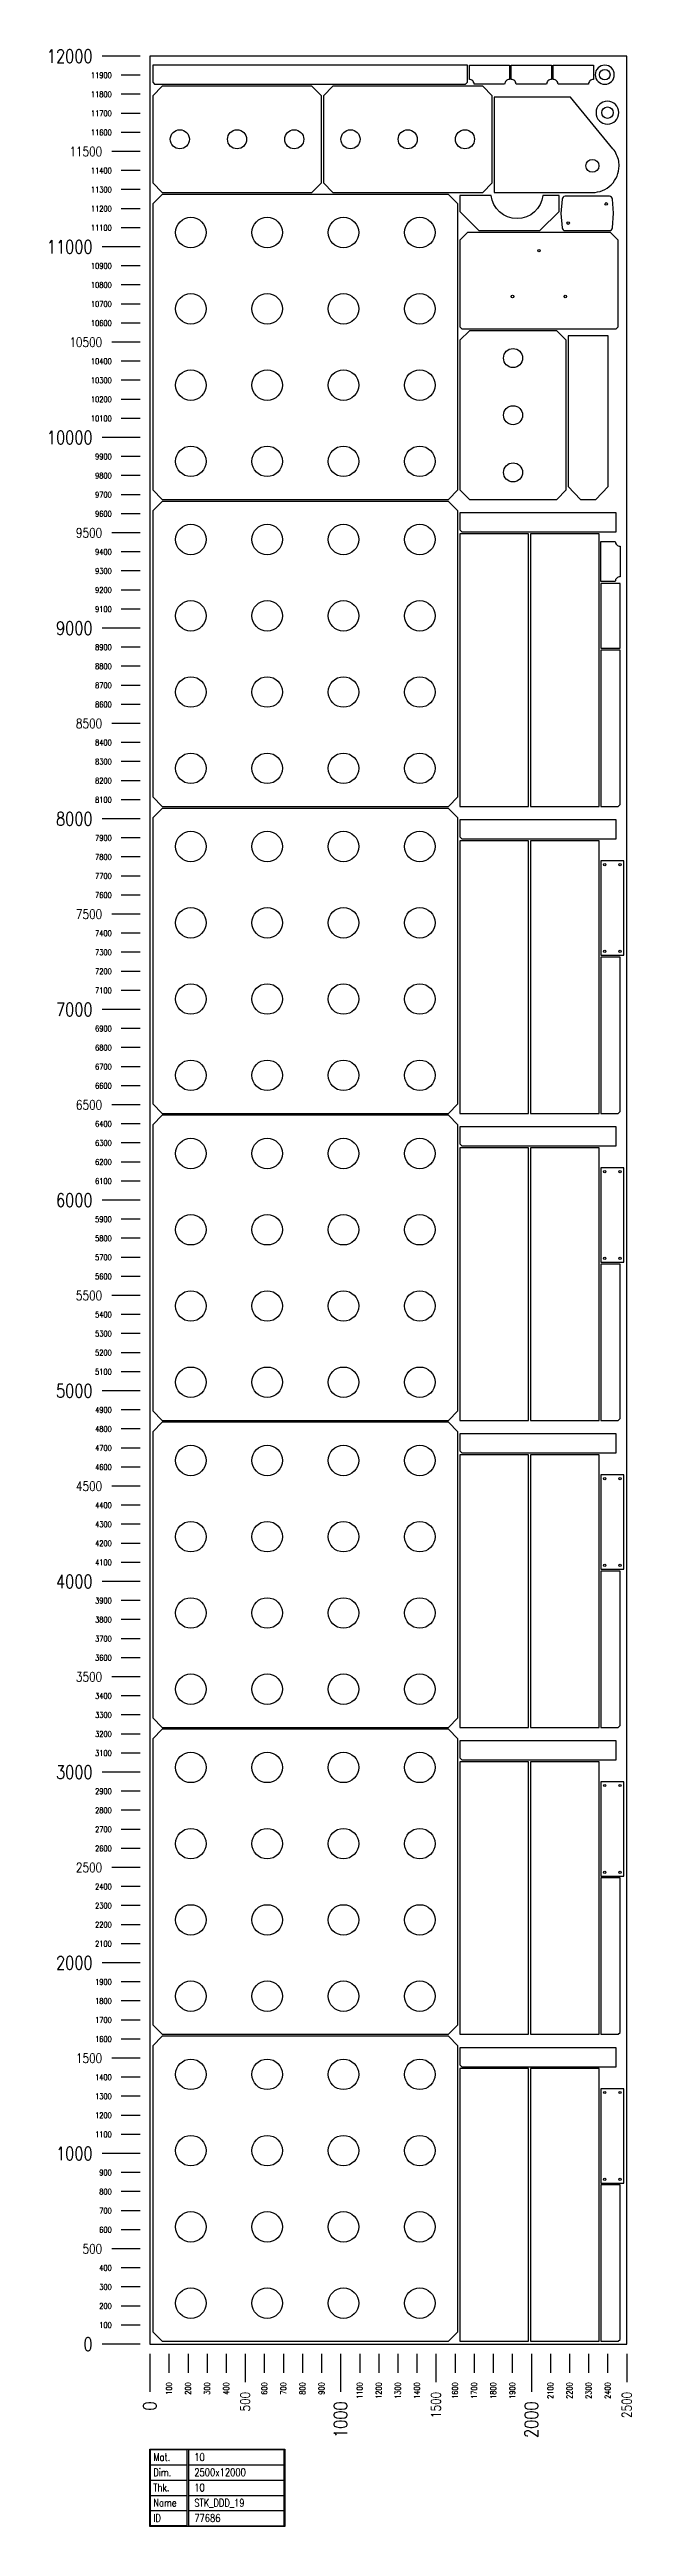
# Model space of a CAD drawing. Header units: millimetres. Extents: x 28039 to 145264, y 9873 to 40131.
# Drawn here: x 138913 to 141964, y 27140 to 40131 of the extents above; entities that cross this region are included whole.
import ezdxf
from ezdxf.enums import TextEntityAlignment as Align

# ---------------------------------------------------------------- set-up
doc = ezdxf.new("R2010")
doc.units = ezdxf.units.MM
doc.layers.add('TEXT', color=7, linetype='Continuous')
doc.styles.add('EasyCutStyle', font='romans.shx', dxfattribs={"width": 0.8})

# ---------------------------------------------------------------- blocks, each defined once
blk = doc.blocks.new('LogoSheet_77686')
at = {"color": 1}
for p, q in [((-50, 12000), (-250, 12000)), ((-50, 11000), (-250, 11000)), ((-50, 10000), (-250, 10000)), ((-50, 9000), (-250, 9000)), ((-50, 8000), (-250, 8000)), ((-50, 7000), (-250, 7000)), ((-50, 6000), (-250, 6000)), ((-50, 5000), (-250, 5000)), ((-50, 4000), (-250, 4000)), ((-50, 3000), (-250, 3000)), ((-50, 2000), (-250, 2000)), ((-50, 1000), (-250, 1000)), ((-50, 0), (-250, 0)), ((0, -50), (0, -250)), ((1000, -50), (1000, -250)), ((2000, -50), (2000, -250)), ((203, -553), (705, -553)), ((203, -633), (705, -633)), ((203, -713), (705, -713)), ((203, -793), (705, -793)), ((203, -873), (705, -873))]:
    blk.add_line(p, q, dxfattribs=at)
at = {"color": 2}
for p, q in [((-50, 11900), (-150, 11900)), ((-50, 11800), (-150, 11800)), ((-50, 11700), (-150, 11700)), ((-50, 11600), (-150, 11600)), ((-50, 11400), (-150, 11400)), ((-50, 11300), (-150, 11300)), ((-50, 11200), (-150, 11200)), ((-50, 11100), (-150, 11100)), ((-50, 10900), (-150, 10900)), ((-50, 10800), (-150, 10800)), ((-50, 10700), (-150, 10700)), ((-50, 10600), (-150, 10600)), ((-50, 10400), (-150, 10400)), ((-50, 10300), (-150, 10300)), ((-50, 10200), (-150, 10200)), ((-50, 10100), (-150, 10100)), ((-50, 9900), (-150, 9900)), ((-50, 9800), (-150, 9800)), ((-50, 9700), (-150, 9700)), ((-50, 9600), (-150, 9600)), ((-50, 9400), (-150, 9400)), ((-50, 9300), (-150, 9300)), ((-50, 9200), (-150, 9200)), ((-50, 9100), (-150, 9100)), ((-50, 8900), (-150, 8900)), ((-50, 8800), (-150, 8800)), ((-50, 8700), (-150, 8700)), ((-50, 8600), (-150, 8600)), ((-50, 8400), (-150, 8400)), ((-50, 8300), (-150, 8300)), ((-50, 8200), (-150, 8200)), ((-50, 8100), (-150, 8100)), ((-50, 7900), (-150, 7900)), ((-50, 7800), (-150, 7800)), ((-50, 7700), (-150, 7700)), ((-50, 7600), (-150, 7600)), ((-50, 7400), (-150, 7400)), ((-50, 7300), (-150, 7300)), ((-50, 7200), (-150, 7200)), ((-50, 7100), (-150, 7100)), ((-50, 6900), (-150, 6900)), ((-50, 6800), (-150, 6800)), ((-50, 6700), (-150, 6700)), ((-50, 6600), (-150, 6600)), ((-50, 6400), (-150, 6400)), ((-50, 6300), (-150, 6300)), ((-50, 6200), (-150, 6200)), ((-50, 6100), (-150, 6100)), ((-50, 5900), (-150, 5900)), ((-50, 5800), (-150, 5800)), ((-50, 5700), (-150, 5700)), ((-50, 5600), (-150, 5600)), ((-50, 5400), (-150, 5400)), ((-50, 5300), (-150, 5300)), ((-50, 5200), (-150, 5200)), ((-50, 5100), (-150, 5100)), ((-50, 4900), (-150, 4900)), ((-50, 4800), (-150, 4800)), ((-50, 4700), (-150, 4700)), ((-50, 4600), (-150, 4600)), ((-50, 4400), (-150, 4400)), ((-50, 4300), (-150, 4300)), ((-50, 4200), (-150, 4200)), ((-50, 4100), (-150, 4100)), ((-50, 3900), (-150, 3900)), ((-50, 3800), (-150, 3800)), ((-50, 3700), (-150, 3700)), ((-50, 3600), (-150, 3600)), ((-50, 3400), (-150, 3400)), ((-50, 3300), (-150, 3300)), ((-50, 3200), (-150, 3200)), ((-50, 3100), (-150, 3100)), ((-50, 2900), (-150, 2900)), ((-50, 2800), (-150, 2800)), ((-50, 2700), (-150, 2700)), ((-50, 2600), (-150, 2600)), ((-50, 2400), (-150, 2400)), ((-50, 2300), (-150, 2300)), ((-50, 2200), (-150, 2200)), ((-50, 2100), (-150, 2100)), ((-50, 1900), (-150, 1900)), ((-50, 1800), (-150, 1800)), ((-50, 1700), (-150, 1700)), ((-50, 1600), (-150, 1600)), ((-50, 1400), (-150, 1400)), ((-50, 1300), (-150, 1300)), ((-50, 1200), (-150, 1200)), ((-50, 1100), (-150, 1100)), ((-50, 900), (-150, 900)), ((-50, 800), (-150, 800)), ((-50, 700), (-150, 700)), ((-50, 600), (-150, 600)), ((-50, 400), (-150, 400)), ((-50, 300), (-150, 300)), ((-50, 200), (-150, 200)), ((-50, 100), (-150, 100)), ((100, -50), (100, -150)), ((200, -50), (200, -150)), ((300, -50), (300, -150)), ((400, -50), (400, -150)), ((600, -50), (600, -150)), ((700, -50), (700, -150)), ((800, -50), (800, -150)), ((900, -50), (900, -150)), ((1100, -50), (1100, -150)), ((1200, -50), (1200, -150)), ((1300, -50), (1300, -150)), ((1400, -50), (1400, -150)), ((1600, -50), (1600, -150)), ((1700, -50), (1700, -150)), ((1800, -50), (1800, -150)), ((1900, -50), (1900, -150)), ((2100, -50), (2100, -150)), ((2200, -50), (2200, -150)), ((2300, -50), (2300, -150)), ((2400, -50), (2400, -150))]:
    blk.add_line(p, q, dxfattribs=at)
at = {"color": 7}
for p, q in [((-50, 11500), (-200, 11500)), ((-50, 10500), (-200, 10500)), ((-50, 9500), (-200, 9500)), ((-50, 8500), (-200, 8500)), ((-50, 7500), (-200, 7500)), ((-50, 6500), (-200, 6500)), ((-50, 5500), (-200, 5500)), ((-50, 4500), (-200, 4500)), ((-50, 3500), (-200, 3500)), ((-50, 2500), (-200, 2500)), ((-50, 1500), (-200, 1500)), ((-50, 500), (-200, 500)), ((500, -50), (500, -200)), ((1500, -50), (1500, -200)), ((2500, -50), (2500, -200))]:
    blk.add_line(p, q, dxfattribs=at)
at = {"color": 5}
for p, q in [((3, -553), (193, -553)), ((3, -633), (193, -633)), ((3, -713), (193, -713)), ((3, -793), (193, -793)), ((3, -873), (193, -873))]:
    blk.add_line(p, q, dxfattribs=at)
blk.add_line((193, -633), (193, -953))
blk.add_lwpolyline([(0, -550), (708, -550), (708, -956), (0, -956)], close=True)
blk.add_lwpolyline([(3, -553), (193, -553), (193, -953), (3, -953)], close=True, dxfattribs=at)
at = {"color": 1}
blk.add_lwpolyline([(705, -553), (203, -553), (203, -953), (705, -953)], close=True, dxfattribs=at)
at = {"color": 7, "style": 'EasyCutStyle', "width": 0.8}
for s, height, p in [('12000', 70, (-300, 12000)), ('11900', 30, (-200, 11900)), ('11800', 30, (-200, 11800)), ('11700', 30, (-200, 11700)), ('11600', 30, (-200, 11600)), ('11500', 50, (-250, 11500)), ('11400', 30, (-200, 11400)), ('11300', 30, (-200, 11300)), ('11200', 30, (-200, 11200)), ('11100', 30, (-200, 11100)), ('11000', 70, (-300, 11000)), ('10900', 30, (-200, 10900)), ('10800', 30, (-200, 10800)), ('10700', 30, (-200, 10700)), ('10500', 50, (-250, 10500)), ('10600', 30, (-200, 10600)), ('10400', 30, (-200, 10400)), ('10300', 30, (-200, 10300)), ('10200', 30, (-200, 10200)), ('10000', 70, (-300, 10000)), ('10100', 30, (-200, 10100)), ('9900', 30, (-200, 9900)), ('9800', 30, (-200, 9800)), ('9700', 30, (-200, 9700)), ('9600', 30, (-200, 9600)), ('9500', 50, (-250, 9500)), ('9400', 30, (-200, 9400)), ('9300', 30, (-200, 9300)), ('9200', 30, (-200, 9200)), ('9100', 30, (-200, 9100)), ('9000', 70, (-300, 9000)), ('8900', 30, (-200, 8900)), ('8800', 30, (-200, 8800)), ('8700', 30, (-200, 8700)), ('8600', 30, (-200, 8600)), ('8500', 50, (-250, 8500)), ('8400', 30, (-200, 8400)), ('8300', 30, (-200, 8300)), ('8200', 30, (-200, 8200)), ('8100', 30, (-200, 8100)), ('8000', 70, (-300, 8000)), ('7900', 30, (-200, 7900)), ('7800', 30, (-200, 7800)), ('7700', 30, (-200, 7700)), ('7600', 30, (-200, 7600)), ('7500', 50, (-250, 7500)), ('7400', 30, (-200, 7400)), ('7300', 30, (-200, 7300)), ('7200', 30, (-200, 7200)), ('7000', 70, (-300, 7000)), ('7100', 30, (-200, 7100)), ('6900', 30, (-200, 6900)), ('6800', 30, (-200, 6800)), ('6700', 30, (-200, 6700)), ('6500', 50, (-250, 6500)), ('6600', 30, (-200, 6600)), ('6400', 30, (-200, 6400)), ('6300', 30, (-200, 6300)), ('6200', 30, (-200, 6200)), ('6100', 30, (-200, 6100)), ('6000', 70, (-300, 6000)), ('5900', 30, (-200, 5900)), ('5800', 30, (-200, 5800)), ('5700', 30, (-200, 5700)), ('5600', 30, (-200, 5600)), ('5500', 50, (-250, 5500)), ('5400', 30, (-200, 5400)), ('5300', 30, (-200, 5300)), ('5200', 30, (-200, 5200)), ('5100', 30, (-200, 5100)), ('5000', 70, (-300, 5000)), ('4900', 30, (-200, 4900)), ('4800', 30, (-200, 4800)), ('4700', 30, (-200, 4700)), ('4600', 30, (-200, 4600)), ('4500', 50, (-250, 4500)), ('4400', 30, (-200, 4400)), ('4300', 30, (-200, 4300)), ('4200', 30, (-200, 4200)), ('4000', 70, (-300, 4000)), ('4100', 30, (-200, 4100)), ('3900', 30, (-200, 3900)), ('3800', 30, (-200, 3800)), ('3700', 30, (-200, 3700)), ('3500', 50, (-250, 3500)), ('3600', 30, (-200, 3600)), ('3400', 30, (-200, 3400)), ('3300', 30, (-200, 3300)), ('3200', 30, (-200, 3200)), ('3000', 70, (-300, 3000)), ('3100', 30, (-200, 3100)), ('2900', 30, (-200, 2900)), ('2800', 30, (-200, 2800)), ('2700', 30, (-200, 2700)), ('2600', 30, (-200, 2600)), ('2500', 50, (-250, 2500)), ('2400', 30, (-200, 2400)), ('2300', 30, (-200, 2300)), ('2200', 30, (-200, 2200)), ('2100', 30, (-200, 2100)), ('2000', 70, (-300, 2000)), ('1900', 30, (-200, 1900)), ('1800', 30, (-200, 1800)), ('1700', 30, (-200, 1700)), ('1600', 30, (-200, 1600)), ('1500', 50, (-250, 1500)), ('1400', 30, (-200, 1400)), ('1300', 30, (-200, 1300)), ('1200', 30, (-200, 1200)), ('1100', 30, (-200, 1100)), ('1000', 70, (-300, 1000)), ('900', 30, (-200, 900)), ('800', 30, (-200, 800)), ('700', 30, (-200, 700)), ('500', 50, (-250, 500)), ('600', 30, (-200, 600)), ('400', 30, (-200, 400)), ('300', 30, (-200, 300)), ('200', 30, (-200, 200)), ('0', 70, (-300, 0)), ('100', 30, (-200, 100))]:
    blk.add_text(s, height=height, dxfattribs=at).set_placement(p, align=Align.MIDDLE_RIGHT)
for s, height, p in [('100', 30, (100, -200)), ('200', 30, (200, -200)), ('300', 30, (300, -200)), ('400', 30, (400, -200)), ('500', 50, (500, -250)), ('600', 30, (600, -200)), ('700', 30, (700, -200)), ('800', 30, (800, -200)), ('900', 30, (900, -200)), ('1100', 30, (1100, -200)), ('1200', 30, (1200, -200)), ('1300', 30, (1300, -200)), ('1400', 30, (1400, -200)), ('1500', 50, (1500, -250)), ('1600', 30, (1600, -200)), ('1700', 30, (1700, -200)), ('1800', 30, (1800, -200)), ('1900', 30, (1900, -200)), ('2100', 30, (2100, -200)), ('2200', 30, (2200, -200)), ('2300', 30, (2300, -200)), ('2400', 30, (2400, -200)), ('2500', 50, (2500, -250)), ('0', 70, (0, -300)), ('1000', 70, (1000, -300)), ('2000', 70, (2000, -300))]:
    blk.add_text(s, height=height, rotation=90, dxfattribs=at).set_placement(p, align=Align.MIDDLE_RIGHT)
at = {"style": 'EasyCutStyle', "width": 0.8}
for tag, p in [('MATERIAL_SHEET', (233, -612)), ('THICKNESS_SHEET', (233, -772)), ('DIMENSION_SHEET', (233, -692)), ('NAME_SHEET', (233, -852)), ('ID_SHEET', (233, -932))]:
    blk.add_attdef(tag, p, '', height=40, dxfattribs=at)
at = {"layer": 'TEXT', "color": 251, "style": 'EasyCutStyle', "width": 0.8}
for s, p in [('Mat.', (18, -612)), ('Thk.', (18, -772)), ('Dim.', (18, -692)), ('Name', (18, -852)), ('ID', (18, -932))]:
    blk.add_text(s, height=40, dxfattribs=at).set_placement(p)

msp = doc.modelspace()

# ---------------------------------------------------------------- linework, layer by layer
at = {"color": 34, "true_color": 0x945a17}
msp.add_lwpolyline([(139439, 28096), (141939, 28096), (141939, 40096), (139439, 40096)], close=True, dxfattribs=at)
at = {"color": 2}
for points in [[(139454, 39959), (139464, 39949), (141094, 39949), (141104, 39959), (141104, 40049), (139454, 40049)], [(139454, 39431), (139504, 39381), (140289, 39381), (140339, 39431), (140339, 39888), (140289, 39938), (139504, 39938), (139454, 39888)], [(140349, 39431), (140399, 39381), (141184, 39381), (141234, 39431), (141234, 39888), (141184, 39938), (140399, 39938), (140349, 39888)], [(141004, 37771), (141054, 37821), (141054, 39321), (141004, 39371), (139504, 39371), (139454, 39321), (139454, 37821), (139504, 37771)], [(141064, 38676), (141074, 38666), (141884, 38666), (141894, 38676), (141894, 39131), (141854, 39171), (141104, 39171), (141064, 39131)], [(141572, 37771), (141622, 37821), (141622, 38606), (141572, 38656), (141114, 38656), (141064, 38606), (141064, 37821), (141114, 37771)], [(141777, 37771), (141842, 37839), (141842, 38629), (141632, 38629), (141632, 37839), (141697, 37771)], [(141004, 36161), (141054, 36211), (141054, 37711), (141004, 37761), (139504, 37761), (139454, 37711), (139454, 36211), (139504, 36161)], [(141064, 37611), (141074, 37601), (141884, 37601), (141884, 37701), (141064, 37701)], [(141424, 36161), (141424, 37591), (141064, 37591), (141064, 36161)], [(141794, 36161), (141794, 37591), (141434, 37591), (141434, 36161)], [(141905, 36991), (141905, 37331), (141804, 37331), (141804, 36991)], [(141894, 36161), (141904, 36171), (141904, 36981), (141804, 36981), (141804, 36161)], [(141004, 34551), (141054, 34601), (141054, 36101), (141004, 36151), (139504, 36151), (139454, 36101), (139454, 34601), (139504, 34551)], [(141064, 36001), (141074, 35991), (141884, 35991), (141884, 36091), (141064, 36091)], [(141424, 34551), (141424, 35981), (141064, 35981), (141064, 34551)], [(141794, 34551), (141794, 35981), (141434, 35981), (141434, 34551)], [(141924, 35381), (141924, 35876), (141804, 35876), (141804, 35381)], [(141894, 34551), (141904, 34561), (141904, 35371), (141804, 35371), (141804, 34551)], [(141004, 32941), (141054, 32991), (141054, 34491), (141004, 34541), (139504, 34541), (139454, 34491), (139454, 32991), (139504, 32941)], [(141064, 34391), (141074, 34381), (141884, 34381), (141884, 34481), (141064, 34481)], [(141424, 32941), (141424, 34371), (141064, 34371), (141064, 32941)], [(141794, 32941), (141794, 34371), (141434, 34371), (141434, 32941)], [(141924, 33771), (141924, 34266), (141804, 34266), (141804, 33771)], [(141894, 32941), (141904, 32951), (141904, 33761), (141804, 33761), (141804, 32941)], [(141004, 31331), (141054, 31381), (141054, 32881), (141004, 32931), (139504, 32931), (139454, 32881), (139454, 31381), (139504, 31331)], [(141064, 32781), (141074, 32771), (141884, 32771), (141884, 32871), (141064, 32871)], [(141424, 31331), (141424, 32761), (141064, 32761), (141064, 31331)], [(141794, 31331), (141794, 32761), (141434, 32761), (141434, 31331)], [(141924, 32161), (141924, 32656), (141804, 32656), (141804, 32161)], [(141894, 31331), (141904, 31341), (141904, 32151), (141804, 32151), (141804, 31331)], [(141004, 29721), (141054, 29771), (141054, 31271), (141004, 31321), (139504, 31321), (139454, 31271), (139454, 29771), (139504, 29721)], [(141064, 31171), (141074, 31161), (141884, 31161), (141884, 31261), (141064, 31261)], [(141424, 29721), (141424, 31151), (141064, 31151), (141064, 29721)], [(141794, 29721), (141794, 31151), (141434, 31151), (141434, 29721)], [(141924, 30551), (141924, 31046), (141804, 31046), (141804, 30551)], [(141894, 29721), (141904, 29731), (141904, 30541), (141804, 30541), (141804, 29721)], [(141004, 28111), (141054, 28161), (141054, 29661), (141004, 29711), (139504, 29711), (139454, 29661), (139454, 28161), (139504, 28111)], [(141064, 29561), (141074, 29551), (141884, 29551), (141884, 29651), (141064, 29651)], [(141424, 28111), (141424, 29541), (141064, 29541), (141064, 28111)], [(141794, 28111), (141794, 29541), (141434, 29541), (141434, 28111)], [(141924, 28941), (141924, 29436), (141804, 29436), (141804, 28941)], [(141894, 28111), (141904, 28121), (141904, 28931), (141804, 28931), (141804, 28111)]]:
    msp.add_lwpolyline(points, close=True, dxfattribs=at)
at = {"color": 1, "elevation": 0}
for points in [[(141114, 39974), (141114, 40049), (141324, 40049), (141324, 39974, 0.414214), (141299, 39949), (141139, 39949, 0.414214)], [(141334, 39974), (141334, 40049), (141544, 40049), (141544, 39974, 0.414214), (141519, 39949), (141359, 39949, 0.414214)], [(141554, 39974), (141554, 40049), (141764, 40049), (141764, 39974, 0.414214), (141739, 39949), (141579, 39949, 0.414214)], [(141879, 37341), (141804, 37341), (141804, 37551), (141879, 37551, 0.414214), (141904, 37526), (141904, 37366, 0.414214)]]:
    msp.add_lwpolyline(points, format="xyb", close=True, dxfattribs=at)
at = {"color": 2, "elevation": 0}
for points in [[(141824, 39949, 1), (141824, 40049, 1)], [(141244, 39381), (141759, 39381, 0.414214), (141899, 39521), (141897, 39545, 0.129773), (141867, 39610), (141644, 39881), (141244, 39881)], [(141838, 39740, 1), (141838, 39860, 1)], [(141064, 39281), (141164, 39181), (141484, 39181), (141584, 39281), (141584, 39366), (141500, 39366, -0.896116), (141228, 39366), (141064, 39366)], [(141864, 39196), (141870, 39272), (141864, 39346, 0.39097), (141848, 39361), (141616, 39361, 0.39097), (141600, 39346), (141594, 39271), (141600, 39196, 0.39097), (141616, 39181), (141848, 39181, 0.39097)]]:
    msp.add_lwpolyline(points, format="xyb", close=True, dxfattribs=at)
at = {"color": 4}
for centre, radius in [((141824, 39999, 0), 27.5), ((141838, 39800, 0), 30), ((139596, 39660), 50), ((139896, 39660), 50), ((140196, 39660), 50), ((140491, 39660), 50), ((140791, 39660), 50), ((141091, 39660), 50), ((141759, 39521, 0), 34), ((139654, 39171), 80), ((140054, 39171), 80), ((140454, 39171), 80), ((140854, 39171), 80), ((141832, 39321, 0), 7), ((141632, 39221, 0), 7), ((141479, 39076), 6.75), ((139654, 38771), 80), ((140054, 38771), 80), ((140454, 38771), 80), ((140854, 38771), 80), ((141340, 38836), 6.75), ((141617, 38836), 6.75), ((141343, 38513), 50), ((139654, 38371), 80), ((140054, 38371), 80), ((140454, 38371), 80), ((140854, 38371), 80), ((141343, 38213), 50), ((139654, 37971), 80), ((140054, 37971), 80), ((140454, 37971), 80), ((140854, 37971), 80), ((141343, 37913), 50), ((139654, 37561), 80), ((140054, 37561), 80), ((140454, 37561), 80), ((140854, 37561), 80), ((139654, 37161), 80), ((140054, 37161), 80), ((140454, 37161), 80), ((140854, 37161), 80), ((139654, 36761), 80), ((140054, 36761), 80), ((140454, 36761), 80), ((140854, 36761), 80), ((139654, 36361), 80), ((140054, 36361), 80), ((140454, 36361), 80), ((140854, 36361), 80), ((139654, 35951), 80), ((140054, 35951), 80), ((140454, 35951), 80), ((140854, 35951), 80), ((141824, 35856), 6), ((141904, 35856), 6), ((139654, 35551), 80), ((140054, 35551), 80), ((140454, 35551), 80), ((140854, 35551), 80), ((141824, 35401), 6), ((141904, 35401), 6), ((139654, 35151), 80), ((140054, 35151), 80), ((140454, 35151), 80), ((140854, 35151), 80), ((139654, 34751), 80), ((140054, 34751), 80), ((140454, 34751), 80), ((140854, 34751), 80), ((139654, 34341), 80), ((140054, 34341), 80), ((140454, 34341), 80), ((140854, 34341), 80), ((141824, 34246), 6), ((141904, 34246), 6), ((139654, 33941), 80), ((140054, 33941), 80), ((140454, 33941), 80), ((140854, 33941), 80), ((141824, 33791), 6), ((141904, 33791), 6), ((139654, 33541), 80), ((140054, 33541), 80), ((140454, 33541), 80), ((140854, 33541), 80), ((139654, 33141), 80), ((140054, 33141), 80), ((140454, 33141), 80), ((140854, 33141), 80), ((139654, 32731), 80), ((140054, 32731), 80), ((140454, 32731), 80), ((140854, 32731), 80), ((141824, 32636), 6), ((141904, 32636), 6), ((139654, 32331), 80), ((140054, 32331), 80), ((140454, 32331), 80), ((140854, 32331), 80), ((141824, 32181), 6), ((141904, 32181), 6), ((139654, 31931), 80), ((140054, 31931), 80), ((140454, 31931), 80), ((140854, 31931), 80), ((139654, 31531), 80), ((140054, 31531), 80), ((140454, 31531), 80), ((140854, 31531), 80), ((139654, 31121), 80), ((140054, 31121), 80), ((140454, 31121), 80), ((140854, 31121), 80), ((141824, 31026), 6), ((141904, 31026), 6), ((139654, 30721), 80), ((140054, 30721), 80), ((140454, 30721), 80), ((140854, 30721), 80), ((141824, 30571), 6), ((141904, 30571), 6), ((139654, 30321), 80), ((140054, 30321), 80), ((140454, 30321), 80), ((140854, 30321), 80), ((139654, 29921), 80), ((140054, 29921), 80), ((140454, 29921), 80), ((140854, 29921), 80), ((139654, 29511), 80), ((140054, 29511), 80), ((140454, 29511), 80), ((140854, 29511), 80), ((141824, 29416), 6), ((141904, 29416), 6), ((139654, 29111), 80), ((140054, 29111), 80), ((140454, 29111), 80), ((140854, 29111), 80), ((141824, 28961), 6), ((141904, 28961), 6), ((139654, 28711), 80), ((140054, 28711), 80), ((140454, 28711), 80), ((140854, 28711), 80), ((139654, 28311), 80), ((140054, 28311), 80), ((140454, 28311), 80), ((140854, 28311), 80)]:
    msp.add_circle(centre, radius, dxfattribs=at)

# ---------------------------------------------------------------- block references
msp.add_blockref('LogoSheet_77686', (139439, 28096)).add_auto_attribs({'DIMENSION_SHEET': '2500x12000', 'THICKNESS_SHEET': '10', 'NAME_SHEET': 'STK_DDD_19', 'ID_SHEET': '77686', 'MATERIAL_SHEET': '10'})

doc.saveas('drawing.dxf')
